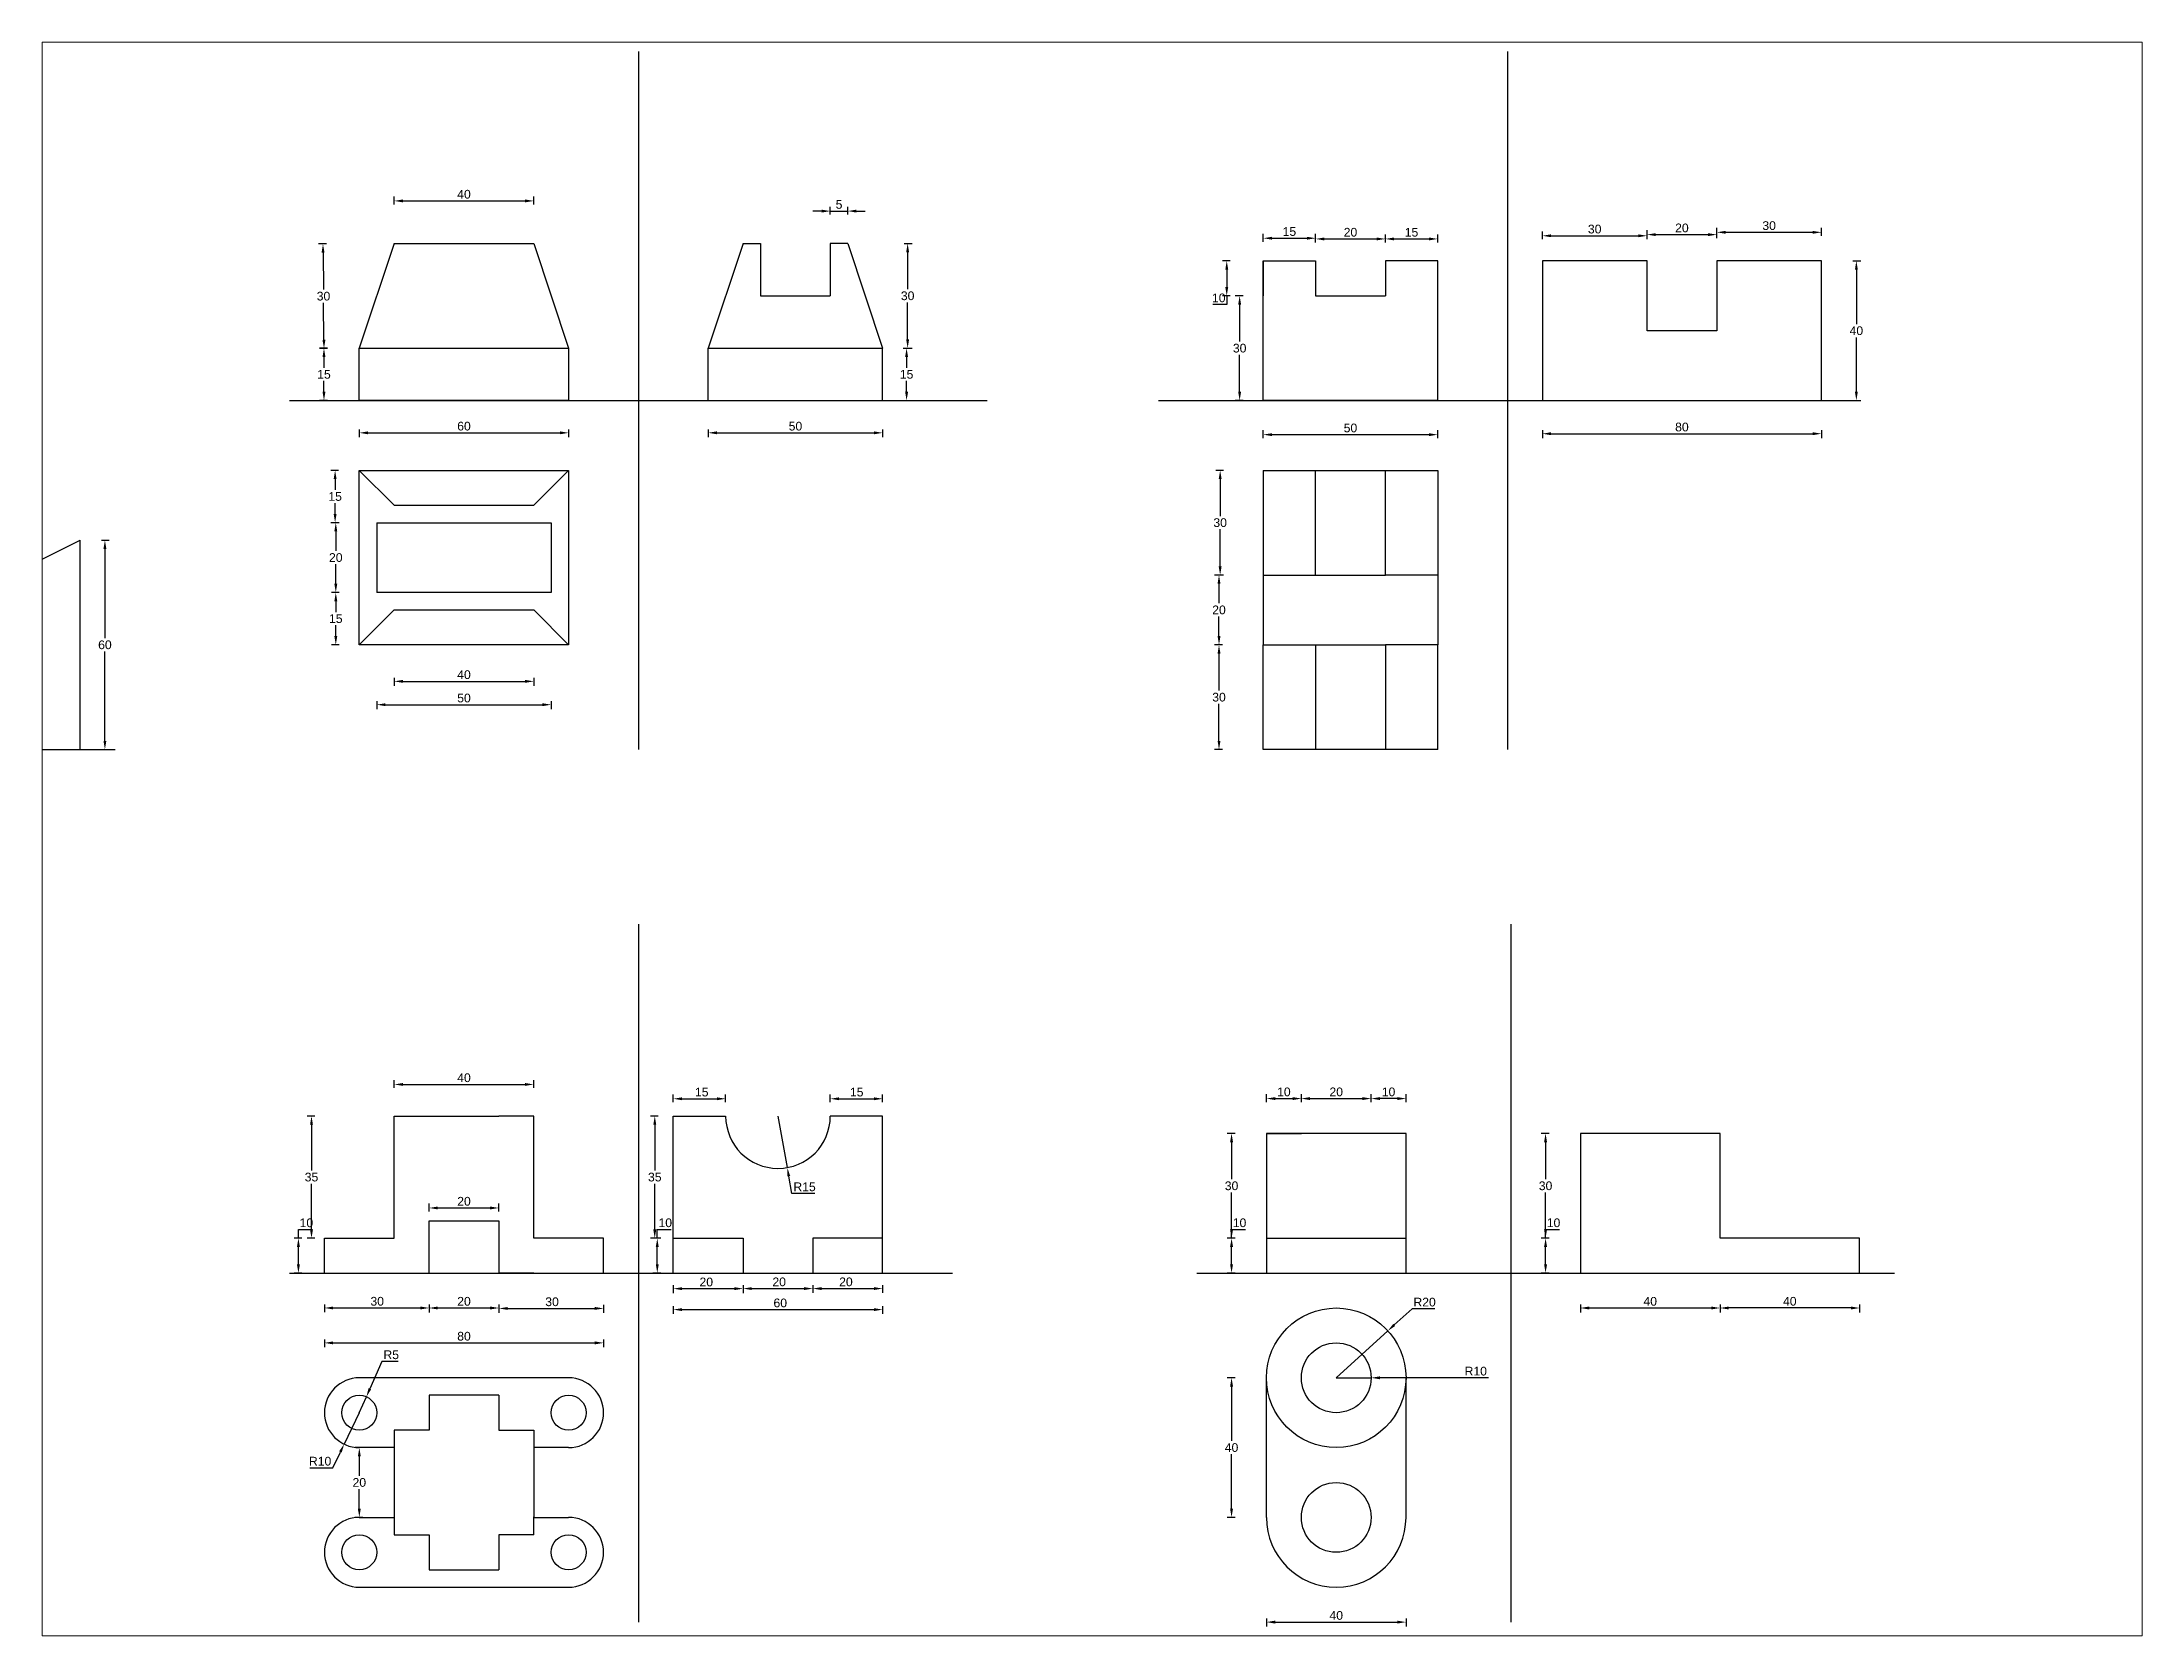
# Paper-space layout 'Layout2' of a CAD drawing. Header units: millimetres. Extents: x 26 to 231, y 20 to 176.
# The model-space entities are those that its viewports show. They can reach past a viewport. Long polylines and large blocks are cut down to what shows.
import ezdxf

# ---------------------------------------------------------------- set-up
doc = ezdxf.new("R2010")
doc.units = ezdxf.units.MM
doc.styles.get("Standard").update_dxf_attribs({"font": 'arial.ttf'})
doc.dimstyles.new('ISO-25', dxfattribs={"dimtxt": 2.5, "dimasz": 2.5, "dimexe": 1.25, "dimexo": 0.625, "dimtad": 1, "dimtih": 1, "dimtoh": 1, "dimtxsty": 'Standard', "dimcen": 2.5, "dimadec": 0, "dimazin": 0, "dimtfac": 1, "dimtmove": 0, "dimatfit": 3, "dimfxl": 1, "dimfxlon": 1, "dimarcsym": 0})

psp = doc.layouts.new('Layout2')

msp = doc.modelspace()

# ---------------------------------------------------------------- blocks, each defined once
blk = doc.blocks.new('*D1')
at = {"color": 0, "lineweight": -2, "transparency": 16777216}
for p, q in [((4160.87, 2515), (4158.62, 2515)), ((4159.87, 2512.5), (4159.87, 2509.4)), ((4159.87, 2502.5), (4159.87, 2505.6)), ((4160.87, 2500), (4158.62, 2500))]:
    blk.add_line(p, q, dxfattribs=at)
at = {"color": 0, "transparency": 16777216}
for points in [[(4159.45, 2512.5), (4160.29, 2512.5), (4159.87, 2515)], [(4159.45, 2502.5), (4160.29, 2502.5), (4159.87, 2500)]]:
    blk.add_solid(points, dxfattribs=at)
at = {"layer": 'Defpoints', "color": 0, "transparency": 16777216}
for p in [(4159.87, 2515), (4170, 2515), (4170, 2500)]:
    blk.add_point(p, dxfattribs=at)
at = {"color": 0, "transparency": 16777216, "insert": (4159.87, 2507.5), "char_height": 2.5, "attachment_point": 5}
blk.add_mtext('15', dxfattribs=at)
blk = doc.blocks.new('*D2')
at = {"color": 0, "lineweight": -2, "transparency": 16777216}
for p, q in [((4180, 2556.2), (4180, 2558.45)), ((4220, 2556.2), (4220, 2558.45)), ((4182.5, 2557.2), (4217.5, 2557.2))]:
    blk.add_line(p, q, dxfattribs=at)
at = {"color": 0, "transparency": 16777216}
for points in [[(4182.5, 2557.62), (4182.5, 2556.78), (4180, 2557.2)], [(4217.5, 2557.62), (4217.5, 2556.78), (4220, 2557.2)]]:
    blk.add_solid(points, dxfattribs=at)
at = {"layer": 'Defpoints', "color": 0, "transparency": 16777216}
for p in [(4220, 2557.2), (4180, 2545), (4220, 2545)]:
    blk.add_point(p, dxfattribs=at)
at = {"color": 0, "transparency": 16777216, "insert": (4200, 2559.1), "char_height": 2.5, "attachment_point": 5}
blk.add_mtext('40', dxfattribs=at)
blk = doc.blocks.new('*D3')
at = {"color": 0, "lineweight": -2, "transparency": 16777216}
for p, q in [((4160.58, 2544.91), (4158.33, 2544.89)), ((4159.6, 2542.4), (4159.71, 2531.8)), ((4159.85, 2517.4), (4159.75, 2528)), ((4160.88, 2514.91), (4158.63, 2514.89))]:
    blk.add_line(p, q, dxfattribs=at)
at = {"color": 0, "transparency": 16777216}
for points in [[(4160.02, 2542.4), (4159.19, 2542.4), (4159.58, 2544.9)], [(4160.27, 2517.4), (4159.44, 2517.39), (4159.88, 2514.9)]]:
    blk.add_solid(points, dxfattribs=at)
at = {"layer": 'Defpoints', "color": 0, "transparency": 16777216}
for p in [(4159.58, 2544.9), (4169.7, 2545), (4170, 2515)]:
    blk.add_point(p, dxfattribs=at)
at = {"color": 0, "transparency": 16777216, "insert": (4159.73, 2529.9), "char_height": 2.5, "attachment_point": 5}
blk.add_mtext('30', dxfattribs=at)
blk = doc.blocks.new('*D4')
at = {"color": 0, "lineweight": -2, "transparency": 16777216}
for p, q in [((4302.5, 2554.28), (4300, 2554.28)), ((4305, 2553.28), (4305, 2555.53)), ((4305, 2554.28), (4310, 2554.28)), ((4310, 2553.28), (4310, 2555.53)), ((4312.5, 2554.28), (4315, 2554.28))]:
    blk.add_line(p, q, dxfattribs=at)
at = {"color": 0, "transparency": 16777216}
for points in [[(4302.5, 2554.7), (4302.5, 2553.86), (4305, 2554.28)], [(4312.5, 2554.7), (4312.5, 2553.86), (4310, 2554.28)]]:
    blk.add_solid(points, dxfattribs=at)
at = {"layer": 'Defpoints', "color": 0, "transparency": 16777216}
for p in [(4310, 2554.28), (4305, 2545), (4310, 2545)]:
    blk.add_point(p, dxfattribs=at)
at = {"color": 0, "transparency": 16777216, "insert": (4307.5, 2556.18), "char_height": 2.5, "attachment_point": 5}
blk.add_mtext('5', dxfattribs=at)
blk = doc.blocks.new('*D5')
at = {"color": 0, "lineweight": -2, "transparency": 16777216}
for p, q in [((4325.86, 2515), (4328.11, 2515)), ((4326.86, 2512.5), (4326.86, 2509.4)), ((4326.86, 2502.5), (4326.86, 2505.6)), ((4325.86, 2500), (4328.11, 2500))]:
    blk.add_line(p, q, dxfattribs=at)
at = {"color": 0, "transparency": 16777216}
for points in [[(4326.44, 2512.5), (4327.28, 2512.5), (4326.86, 2515)], [(4326.44, 2502.5), (4327.28, 2502.5), (4326.86, 2500)]]:
    blk.add_solid(points, dxfattribs=at)
at = {"layer": 'Defpoints', "color": 0, "transparency": 16777216}
for p in [(4320, 2515), (4326.86, 2515), (4320, 2500)]:
    blk.add_point(p, dxfattribs=at)
at = {"color": 0, "transparency": 16777216, "insert": (4326.86, 2507.5), "char_height": 2.5, "attachment_point": 5}
blk.add_mtext('15', dxfattribs=at)
blk = doc.blocks.new('*D6')
at = {"color": 0, "lineweight": -2, "transparency": 16777216}
for p, q in [((4326.16, 2545), (4328.41, 2545)), ((4327.16, 2542.5), (4327.16, 2531.9)), ((4327.16, 2517.5), (4327.16, 2528.1)), ((4326.16, 2515), (4328.41, 2515))]:
    blk.add_line(p, q, dxfattribs=at)
at = {"color": 0, "transparency": 16777216}
for points in [[(4326.75, 2542.5), (4327.58, 2542.5), (4327.16, 2545)], [(4326.75, 2517.5), (4327.58, 2517.5), (4327.16, 2515)]]:
    blk.add_solid(points, dxfattribs=at)
at = {"layer": 'Defpoints', "color": 0, "transparency": 16777216}
for p in [(4320, 2545), (4327.16, 2545), (4320, 2515)]:
    blk.add_point(p, dxfattribs=at)
at = {"color": 0, "transparency": 16777216, "insert": (4327.16, 2530), "char_height": 2.5, "attachment_point": 5}
blk.add_mtext('30', dxfattribs=at)
blk = doc.blocks.new('*D7')
at = {"color": 0, "lineweight": -2, "transparency": 16777216}
for p, q in [((4170, 2491.75), (4170, 2489.5)), ((4172.5, 2490.75), (4227.5, 2490.75)), ((4230, 2491.75), (4230, 2489.5))]:
    blk.add_line(p, q, dxfattribs=at)
at = {"color": 0, "transparency": 16777216}
for points in [[(4172.5, 2491.17), (4172.5, 2490.34), (4170, 2490.75)], [(4227.5, 2491.17), (4227.5, 2490.34), (4230, 2490.75)]]:
    blk.add_solid(points, dxfattribs=at)
at = {"layer": 'Defpoints', "color": 0, "transparency": 16777216}
for p in [(4170, 2500), (4230, 2500), (4230, 2490.75)]:
    blk.add_point(p, dxfattribs=at)
at = {"color": 0, "transparency": 16777216, "insert": (4200, 2492.65), "char_height": 2.5, "attachment_point": 5}
blk.add_mtext('60', dxfattribs=at)
blk = doc.blocks.new('*D8')
at = {"color": 0, "lineweight": -2, "transparency": 16777216}
for p, q in [((4270, 2491.75), (4270, 2489.5)), ((4272.5, 2490.75), (4317.5, 2490.75)), ((4320, 2491.75), (4320, 2489.5))]:
    blk.add_line(p, q, dxfattribs=at)
at = {"color": 0, "transparency": 16777216}
for points in [[(4272.5, 2491.17), (4272.5, 2490.34), (4270, 2490.75)], [(4317.5, 2491.17), (4317.5, 2490.34), (4320, 2490.75)]]:
    blk.add_solid(points, dxfattribs=at)
at = {"layer": 'Defpoints', "color": 0, "transparency": 16777216}
for p in [(4270, 2500), (4320, 2500), (4320, 2490.75)]:
    blk.add_point(p, dxfattribs=at)
at = {"color": 0, "transparency": 16777216, "insert": (4295, 2492.65), "char_height": 2.5, "attachment_point": 5}
blk.add_mtext('50', dxfattribs=at)
blk = doc.blocks.new('*D9')
at = {"color": 0, "lineweight": -2, "transparency": 16777216}
for p, q in [((4180, 2420.54), (4180, 2418.29)), ((4220, 2420.54), (4220, 2418.29)), ((4182.5, 2419.54), (4217.5, 2419.54))]:
    blk.add_line(p, q, dxfattribs=at)
at = {"color": 0, "transparency": 16777216}
for points in [[(4182.5, 2419.96), (4182.5, 2419.13), (4180, 2419.54)], [(4217.5, 2419.96), (4217.5, 2419.13), (4220, 2419.54)]]:
    blk.add_solid(points, dxfattribs=at)
at = {"layer": 'Defpoints', "color": 0, "transparency": 16777216}
for p in [(4180, 2440), (4220, 2440), (4220, 2419.54)]:
    blk.add_point(p, dxfattribs=at)
at = {"color": 0, "transparency": 16777216, "insert": (4200, 2421.45), "char_height": 2.5, "attachment_point": 5}
blk.add_mtext('40', dxfattribs=at)
blk = doc.blocks.new('*D10')
at = {"color": 0, "lineweight": -2, "transparency": 16777216}
for p, q in [((4175, 2413.86), (4175, 2411.61)), ((4225, 2413.86), (4225, 2411.61)), ((4177.5, 2412.86), (4222.5, 2412.86))]:
    blk.add_line(p, q, dxfattribs=at)
at = {"color": 0, "transparency": 16777216}
for points in [[(4177.5, 2413.27), (4177.5, 2412.44), (4175, 2412.86)], [(4222.5, 2413.27), (4222.5, 2412.44), (4225, 2412.86)]]:
    blk.add_solid(points, dxfattribs=at)
at = {"layer": 'Defpoints', "color": 0, "transparency": 16777216}
for p in [(4175, 2445), (4225, 2445), (4225, 2412.86)]:
    blk.add_point(p, dxfattribs=at)
at = {"color": 0, "transparency": 16777216, "insert": (4200, 2414.76), "char_height": 2.5, "attachment_point": 5}
blk.add_mtext('50', dxfattribs=at)
blk = doc.blocks.new('*D11')
at = {"color": 0, "lineweight": -2, "transparency": 16777216}
for p, q in [((4164.06, 2480), (4161.81, 2480)), ((4163.06, 2477.5), (4163.06, 2474.4)), ((4163.06, 2467.5), (4163.06, 2470.6)), ((4164.06, 2465), (4161.81, 2465))]:
    blk.add_line(p, q, dxfattribs=at)
at = {"color": 0, "transparency": 16777216}
for points in [[(4162.64, 2477.5), (4163.48, 2477.5), (4163.06, 2480)], [(4162.64, 2467.5), (4163.48, 2467.5), (4163.06, 2465)]]:
    blk.add_solid(points, dxfattribs=at)
at = {"layer": 'Defpoints', "color": 0, "transparency": 16777216}
for p in [(4170, 2480), (4163.06, 2465), (4170, 2465)]:
    blk.add_point(p, dxfattribs=at)
at = {"color": 0, "transparency": 16777216, "insert": (4163.06, 2472.5), "char_height": 2.5, "attachment_point": 5}
blk.add_mtext('15', dxfattribs=at)
blk = doc.blocks.new('*D12')
at = {"color": 0, "lineweight": -2, "transparency": 16777216}
for p, q in [((4164.25, 2465), (4162, 2465)), ((4163.25, 2462.5), (4163.25, 2456.9)), ((4163.25, 2447.5), (4163.25, 2453.1)), ((4164.25, 2445), (4162, 2445))]:
    blk.add_line(p, q, dxfattribs=at)
at = {"color": 0, "transparency": 16777216}
for points in [[(4162.84, 2462.5), (4163.67, 2462.5), (4163.25, 2465)], [(4162.84, 2447.5), (4163.67, 2447.5), (4163.25, 2445)]]:
    blk.add_solid(points, dxfattribs=at)
at = {"layer": 'Defpoints', "color": 0, "transparency": 16777216}
for p in [(4175, 2465), (4163.25, 2445), (4175, 2445)]:
    blk.add_point(p, dxfattribs=at)
at = {"color": 0, "transparency": 16777216, "insert": (4163.25, 2455), "char_height": 2.5, "attachment_point": 5}
blk.add_mtext('20', dxfattribs=at)
blk = doc.blocks.new('*D13')
at = {"color": 0, "lineweight": -2, "transparency": 16777216}
for p, q in [((4164.25, 2445), (4162, 2445)), ((4163.25, 2442.5), (4163.25, 2439.4)), ((4163.25, 2432.5), (4163.25, 2435.6)), ((4164.25, 2430), (4162, 2430))]:
    blk.add_line(p, q, dxfattribs=at)
at = {"color": 0, "transparency": 16777216}
for points in [[(4162.84, 2442.5), (4163.67, 2442.5), (4163.25, 2445)], [(4162.84, 2432.5), (4163.67, 2432.5), (4163.25, 2430)]]:
    blk.add_solid(points, dxfattribs=at)
at = {"layer": 'Defpoints', "color": 0, "transparency": 16777216}
for p in [(4163.25, 2445), (4170, 2445), (4170, 2430)]:
    blk.add_point(p, dxfattribs=at)
at = {"color": 0, "transparency": 16777216, "insert": (4163.25, 2437.5), "char_height": 2.5, "attachment_point": 5}
blk.add_mtext('15', dxfattribs=at)
blk = doc.blocks.new('*D14')
at = {"color": 0, "lineweight": -2, "transparency": 16777216}
for p, q in [((4417.73, 2480), (4415.48, 2480)), ((4416.73, 2477.5), (4416.73, 2466.9)), ((4416.73, 2452.5), (4416.73, 2463.1)), ((4417.73, 2450), (4415.48, 2450))]:
    blk.add_line(p, q, dxfattribs=at)
at = {"color": 0, "transparency": 16777216}
for points in [[(4416.31, 2477.5), (4417.15, 2477.5), (4416.73, 2480)], [(4416.31, 2452.5), (4417.15, 2452.5), (4416.73, 2450)]]:
    blk.add_solid(points, dxfattribs=at)
at = {"layer": 'Defpoints', "color": 0, "transparency": 16777216}
for p in [(4429.08, 2480), (4416.73, 2450), (4429.08, 2450)]:
    blk.add_point(p, dxfattribs=at)
at = {"color": 0, "transparency": 16777216, "insert": (4416.73, 2465), "char_height": 2.5, "attachment_point": 5}
blk.add_mtext('30', dxfattribs=at)
blk = doc.blocks.new('*D15')
at = {"color": 0, "lineweight": -2, "transparency": 16777216}
for p, q in [((4417.4, 2450), (4415.15, 2450)), ((4416.4, 2447.5), (4416.4, 2441.9)), ((4416.4, 2432.5), (4416.4, 2438.1)), ((4417.4, 2430), (4415.15, 2430))]:
    blk.add_line(p, q, dxfattribs=at)
at = {"color": 0, "transparency": 16777216}
for points in [[(4415.99, 2447.5), (4416.82, 2447.5), (4416.4, 2450)], [(4415.99, 2432.5), (4416.82, 2432.5), (4416.4, 2430)]]:
    blk.add_solid(points, dxfattribs=at)
at = {"layer": 'Defpoints', "color": 0, "transparency": 16777216}
for p in [(4429.08, 2450), (4416.4, 2430), (4429.08, 2430)]:
    blk.add_point(p, dxfattribs=at)
at = {"color": 0, "transparency": 16777216, "insert": (4416.4, 2440), "char_height": 2.5, "attachment_point": 5}
blk.add_mtext('20', dxfattribs=at)
blk = doc.blocks.new('*D16')
at = {"color": 0, "lineweight": -2, "transparency": 16777216}
for p, q in [((4417.4, 2430), (4415.15, 2430)), ((4416.4, 2427.5), (4416.4, 2416.9)), ((4416.4, 2402.5), (4416.4, 2413.1)), ((4417.4, 2400), (4415.15, 2400))]:
    blk.add_line(p, q, dxfattribs=at)
at = {"color": 0, "transparency": 16777216}
for points in [[(4415.99, 2427.5), (4416.82, 2427.5), (4416.4, 2430)], [(4415.99, 2402.5), (4416.82, 2402.5), (4416.4, 2400)]]:
    blk.add_solid(points, dxfattribs=at)
at = {"layer": 'Defpoints', "color": 0, "transparency": 16777216}
for p in [(4416.4, 2430), (4429.08, 2430), (4429.08, 2400)]:
    blk.add_point(p, dxfattribs=at)
at = {"color": 0, "transparency": 16777216, "insert": (4416.4, 2415), "char_height": 2.5, "attachment_point": 5}
blk.add_mtext('30', dxfattribs=at)
blk = doc.blocks.new('*D17')
at = {"color": 0, "lineweight": -2, "transparency": 16777216}
for p, q in [((4429.08, 2489.23), (4429.08, 2491.48)), ((4431.58, 2490.23), (4476.58, 2490.23)), ((4479.08, 2489.23), (4479.08, 2491.48))]:
    blk.add_line(p, q, dxfattribs=at)
at = {"color": 0, "transparency": 16777216}
for points in [[(4431.58, 2490.64), (4431.58, 2489.81), (4429.08, 2490.23)], [(4476.58, 2490.64), (4476.58, 2489.81), (4479.08, 2490.23)]]:
    blk.add_solid(points, dxfattribs=at)
at = {"layer": 'Defpoints', "color": 0, "transparency": 16777216}
for p in [(4479.08, 2490.23), (4429.08, 2480), (4479.08, 2480)]:
    blk.add_point(p, dxfattribs=at)
at = {"color": 0, "transparency": 16777216, "insert": (4454.08, 2492.13), "char_height": 2.5, "attachment_point": 5}
blk.add_mtext('50', dxfattribs=at)
blk = doc.blocks.new('*D18')
at = {"color": 0, "lineweight": -2, "transparency": 16777216}
for p, q in [((4423.32, 2530), (4421.07, 2530)), ((4422.32, 2527.5), (4422.32, 2516.9)), ((4422.32, 2502.5), (4422.32, 2513.1)), ((4423.32, 2500), (4421.07, 2500))]:
    blk.add_line(p, q, dxfattribs=at)
at = {"color": 0, "transparency": 16777216}
for points in [[(4421.9, 2527.5), (4422.73, 2527.5), (4422.32, 2530)], [(4421.9, 2502.5), (4422.73, 2502.5), (4422.32, 2500)]]:
    blk.add_solid(points, dxfattribs=at)
at = {"layer": 'Defpoints', "color": 0, "transparency": 16777216}
for p in [(4422.32, 2530), (4429.08, 2530), (4429.08, 2500)]:
    blk.add_point(p, dxfattribs=at)
at = {"color": 0, "transparency": 16777216, "insert": (4422.32, 2515), "char_height": 2.5, "attachment_point": 5}
blk.add_mtext('30', dxfattribs=at)
blk = doc.blocks.new('*D19')
at = {"color": 0, "lineweight": -2, "transparency": 16777216}
for p, q in [((4419.62, 2540), (4417.37, 2540)), ((4418.62, 2537.5), (4418.62, 2532.5)), ((4419.62, 2530), (4417.37, 2530)), ((4418.62, 2530), (4418.62, 2527.5)), ((4418.62, 2527.5), (4414.66, 2527.5))]:
    blk.add_line(p, q, dxfattribs=at)
at = {"color": 0, "transparency": 16777216}
for points in [[(4418.21, 2537.5), (4419.04, 2537.5), (4418.62, 2540)], [(4418.21, 2532.5), (4419.04, 2532.5), (4418.62, 2530)]]:
    blk.add_solid(points, dxfattribs=at)
at = {"layer": 'Defpoints', "color": 0, "transparency": 16777216}
for p in [(4429.08, 2540), (4418.62, 2530), (4429.08, 2530)]:
    blk.add_point(p, dxfattribs=at)
at = {"color": 0, "transparency": 16777216, "insert": (4416.33, 2529.4), "char_height": 2.5, "attachment_point": 5}
blk.add_mtext('10', dxfattribs=at)
blk = doc.blocks.new('*D20')
at = {"color": 0, "lineweight": -2, "transparency": 16777216}
for p, q in [((4429.08, 2545.51), (4429.08, 2547.76)), ((4431.58, 2546.51), (4441.58, 2546.51)), ((4444.08, 2545.51), (4444.08, 2547.76))]:
    blk.add_line(p, q, dxfattribs=at)
at = {"color": 0, "transparency": 16777216}
for points in [[(4431.58, 2546.92), (4431.58, 2546.09), (4429.08, 2546.51)], [(4441.58, 2546.92), (4441.58, 2546.09), (4444.08, 2546.51)]]:
    blk.add_solid(points, dxfattribs=at)
at = {"layer": 'Defpoints', "color": 0, "transparency": 16777216}
for p in [(4444.08, 2546.51), (4429.08, 2540), (4444.08, 2540)]:
    blk.add_point(p, dxfattribs=at)
at = {"color": 0, "transparency": 16777216, "insert": (4436.58, 2548.41), "char_height": 2.5, "attachment_point": 5}
blk.add_mtext('15', dxfattribs=at)
blk = doc.blocks.new('*D21')
at = {"color": 0, "lineweight": -2, "transparency": 16777216}
for p, q in [((4444.08, 2545.3), (4444.08, 2547.55)), ((4446.58, 2546.3), (4461.58, 2546.3)), ((4464.08, 2545.3), (4464.08, 2547.55))]:
    blk.add_line(p, q, dxfattribs=at)
at = {"color": 0, "transparency": 16777216}
for points in [[(4446.58, 2546.72), (4446.58, 2545.88), (4444.08, 2546.3)], [(4461.58, 2546.72), (4461.58, 2545.88), (4464.08, 2546.3)]]:
    blk.add_solid(points, dxfattribs=at)
at = {"layer": 'Defpoints', "color": 0, "transparency": 16777216}
for p in [(4464.08, 2546.3), (4444.08, 2530), (4464.08, 2530)]:
    blk.add_point(p, dxfattribs=at)
at = {"color": 0, "transparency": 16777216, "insert": (4454.08, 2548.2), "char_height": 2.5, "attachment_point": 5}
blk.add_mtext('20', dxfattribs=at)
blk = doc.blocks.new('*D22')
at = {"color": 0, "lineweight": -2, "transparency": 16777216}
for p, q in [((4464.08, 2545.3), (4464.08, 2547.55)), ((4466.58, 2546.3), (4476.58, 2546.3)), ((4479.08, 2545.3), (4479.08, 2547.55))]:
    blk.add_line(p, q, dxfattribs=at)
at = {"color": 0, "transparency": 16777216}
for points in [[(4466.58, 2546.72), (4466.58, 2545.88), (4464.08, 2546.3)], [(4476.58, 2546.72), (4476.58, 2545.88), (4479.08, 2546.3)]]:
    blk.add_solid(points, dxfattribs=at)
at = {"layer": 'Defpoints', "color": 0, "transparency": 16777216}
for p in [(4479.08, 2546.3), (4464.08, 2540), (4479.08, 2540)]:
    blk.add_point(p, dxfattribs=at)
at = {"color": 0, "transparency": 16777216, "insert": (4471.58, 2548.2), "char_height": 2.5, "attachment_point": 5}
blk.add_mtext('15', dxfattribs=at)
blk = doc.blocks.new('*D23')
at = {"color": 0, "lineweight": -2, "transparency": 16777216}
for p, q in [((4509.08, 2546.21), (4509.08, 2548.46)), ((4511.58, 2547.21), (4536.58, 2547.21)), ((4539.08, 2546.21), (4539.08, 2548.46))]:
    blk.add_line(p, q, dxfattribs=at)
at = {"color": 0, "transparency": 16777216}
for points in [[(4511.58, 2547.63), (4511.58, 2546.8), (4509.08, 2547.21)], [(4536.58, 2547.63), (4536.58, 2546.8), (4539.08, 2547.21)]]:
    blk.add_solid(points, dxfattribs=at)
at = {"layer": 'Defpoints', "color": 0, "transparency": 16777216}
for p in [(4539.08, 2547.21), (4509.08, 2540), (4539.08, 2540)]:
    blk.add_point(p, dxfattribs=at)
at = {"color": 0, "transparency": 16777216, "insert": (4524.08, 2549.12), "char_height": 2.5, "attachment_point": 5}
blk.add_mtext('30', dxfattribs=at)
blk = doc.blocks.new('*D24')
at = {"color": 0, "lineweight": -2, "transparency": 16777216}
for p, q in [((4539.08, 2546.54), (4539.08, 2548.79)), ((4541.58, 2547.54), (4556.58, 2547.54)), ((4559.08, 2546.54), (4559.08, 2548.79))]:
    blk.add_line(p, q, dxfattribs=at)
at = {"color": 0, "transparency": 16777216}
for points in [[(4541.58, 2547.96), (4541.58, 2547.12), (4539.08, 2547.54)], [(4556.58, 2547.96), (4556.58, 2547.12), (4559.08, 2547.54)]]:
    blk.add_solid(points, dxfattribs=at)
at = {"layer": 'Defpoints', "color": 0, "transparency": 16777216}
for p in [(4559.08, 2547.54), (4539.08, 2540), (4559.08, 2540)]:
    blk.add_point(p, dxfattribs=at)
at = {"color": 0, "transparency": 16777216, "insert": (4549.08, 2549.44), "char_height": 2.5, "attachment_point": 5}
blk.add_mtext('20', dxfattribs=at)
blk = doc.blocks.new('*D25')
at = {"color": 0, "lineweight": -2, "transparency": 16777216}
for p, q in [((4559.08, 2547.2), (4559.08, 2549.45)), ((4561.58, 2548.2), (4586.58, 2548.2)), ((4589.08, 2547.2), (4589.08, 2549.45))]:
    blk.add_line(p, q, dxfattribs=at)
at = {"color": 0, "transparency": 16777216}
for points in [[(4561.58, 2548.61), (4561.58, 2547.78), (4559.08, 2548.2)], [(4586.58, 2548.61), (4586.58, 2547.78), (4589.08, 2548.2)]]:
    blk.add_solid(points, dxfattribs=at)
at = {"layer": 'Defpoints', "color": 0, "transparency": 16777216}
for p in [(4589.08, 2548.2), (4559.08, 2540), (4589.08, 2540)]:
    blk.add_point(p, dxfattribs=at)
at = {"color": 0, "transparency": 16777216, "insert": (4574.08, 2550.1), "char_height": 2.5, "attachment_point": 5}
blk.add_mtext('30', dxfattribs=at)
blk = doc.blocks.new('*D26')
at = {"color": 0, "lineweight": -2, "transparency": 16777216}
for p, q in [((4509.08, 2491.5), (4509.08, 2489.25)), ((4511.58, 2490.5), (4586.58, 2490.5)), ((4589.08, 2491.5), (4589.08, 2489.25))]:
    blk.add_line(p, q, dxfattribs=at)
at = {"color": 0, "transparency": 16777216}
for points in [[(4511.58, 2490.92), (4511.58, 2490.08), (4509.08, 2490.5)], [(4586.58, 2490.92), (4586.58, 2490.08), (4589.08, 2490.5)]]:
    blk.add_solid(points, dxfattribs=at)
at = {"layer": 'Defpoints', "color": 0, "transparency": 16777216}
for p in [(4509.08, 2500), (4589.08, 2500), (4589.08, 2490.5)]:
    blk.add_point(p, dxfattribs=at)
at = {"color": 0, "transparency": 16777216, "insert": (4549.08, 2492.4), "char_height": 2.5, "attachment_point": 5}
blk.add_mtext('80', dxfattribs=at)
blk = doc.blocks.new('*D27')
at = {"color": 0, "lineweight": -2, "transparency": 16777216}
for p, q in [((4598.08, 2540), (4600.33, 2540)), ((4599.08, 2537.5), (4599.08, 2521.9)), ((4599.08, 2502.5), (4599.08, 2518.1)), ((4598.08, 2500), (4600.33, 2500))]:
    blk.add_line(p, q, dxfattribs=at)
at = {"color": 0, "transparency": 16777216}
for points in [[(4598.67, 2537.5), (4599.5, 2537.5), (4599.08, 2540)], [(4598.67, 2502.5), (4599.5, 2502.5), (4599.08, 2500)]]:
    blk.add_solid(points, dxfattribs=at)
at = {"layer": 'Defpoints', "color": 0, "transparency": 16777216}
for p in [(4589.08, 2540), (4589.08, 2500), (4599.08, 2500)]:
    blk.add_point(p, dxfattribs=at)
at = {"color": 0, "transparency": 16777216, "insert": (4599.08, 2520), "char_height": 2.5, "attachment_point": 5}
blk.add_mtext('40', dxfattribs=at)
blk = doc.blocks.new('*D28')
at = {"color": 0, "lineweight": -2, "transparency": 16777216}
for p, q in [((4190, 2267.66), (4190, 2269.91)), ((4210, 2267.66), (4210, 2269.91)), ((4192.5, 2268.66), (4207.5, 2268.66))]:
    blk.add_line(p, q, dxfattribs=at)
at = {"color": 0, "transparency": 16777216}
for points in [[(4192.5, 2269.08), (4192.5, 2268.24), (4190, 2268.66)], [(4207.5, 2269.08), (4207.5, 2268.24), (4210, 2268.66)]]:
    blk.add_solid(points, dxfattribs=at)
at = {"layer": 'Defpoints', "color": 0, "transparency": 16777216}
for p in [(4190, 2265), (4210, 2268.66), (4210, 2265)]:
    blk.add_point(p, dxfattribs=at)
at = {"color": 0, "transparency": 16777216, "insert": (4200, 2270.56), "char_height": 2.5, "attachment_point": 5}
blk.add_mtext('20', dxfattribs=at)
blk = doc.blocks.new('*D29')
at = {"color": 0, "lineweight": -2, "transparency": 16777216}
for p, q in [((4180, 2303.05), (4180, 2305.3)), ((4220, 2303.05), (4220, 2305.3)), ((4182.5, 2304.05), (4217.5, 2304.05))]:
    blk.add_line(p, q, dxfattribs=at)
at = {"color": 0, "transparency": 16777216}
for points in [[(4182.5, 2304.47), (4182.5, 2303.64), (4180, 2304.05)], [(4217.5, 2304.47), (4217.5, 2303.64), (4220, 2304.05)]]:
    blk.add_solid(points, dxfattribs=at)
at = {"layer": 'Defpoints', "color": 0, "transparency": 16777216}
for p in [(4220, 2304.05), (4180, 2295), (4220, 2295)]:
    blk.add_point(p, dxfattribs=at)
at = {"color": 0, "transparency": 16777216, "insert": (4200, 2305.96), "char_height": 2.5, "attachment_point": 5}
blk.add_mtext('40', dxfattribs=at)
blk = doc.blocks.new('*D30')
at = {"color": 0, "lineweight": -2, "transparency": 16777216}
for p, q in [((4157.29, 2295), (4155.04, 2295)), ((4156.29, 2292.5), (4156.29, 2279.4)), ((4156.29, 2262.5), (4156.29, 2275.6)), ((4157.29, 2260), (4155.04, 2260))]:
    blk.add_line(p, q, dxfattribs=at)
at = {"color": 0, "transparency": 16777216}
for points in [[(4155.87, 2292.5), (4156.71, 2292.5), (4156.29, 2295)], [(4155.87, 2262.5), (4156.71, 2262.5), (4156.29, 2260)]]:
    blk.add_solid(points, dxfattribs=at)
at = {"layer": 'Defpoints', "color": 0, "transparency": 16777216}
for p in [(4156.29, 2295), (4180, 2295), (4180, 2260)]:
    blk.add_point(p, dxfattribs=at)
at = {"color": 0, "transparency": 16777216, "insert": (4156.29, 2277.5), "char_height": 2.5, "attachment_point": 5}
blk.add_mtext('35', dxfattribs=at)
blk = doc.blocks.new('*D31')
at = {"color": 0, "lineweight": -2, "transparency": 16777216}
for p, q in [((4153.54, 2260), (4151.29, 2260)), ((4152.54, 2260), (4152.54, 2262.5)), ((4152.54, 2262.5), (4156.5, 2262.5)), ((4152.54, 2252.5), (4152.54, 2257.5)), ((4153.54, 2250), (4151.29, 2250))]:
    blk.add_line(p, q, dxfattribs=at)
at = {"color": 0, "transparency": 16777216}
for points in [[(4152.12, 2257.5), (4152.96, 2257.5), (4152.54, 2260)], [(4152.12, 2252.5), (4152.96, 2252.5), (4152.54, 2250)]]:
    blk.add_solid(points, dxfattribs=at)
at = {"layer": 'Defpoints', "color": 0, "transparency": 16777216}
for p in [(4152.54, 2260), (4160, 2260), (4160, 2250)]:
    blk.add_point(p, dxfattribs=at)
at = {"color": 0, "transparency": 16777216, "insert": (4154.83, 2264.4), "char_height": 2.5, "attachment_point": 5}
blk.add_mtext('10', dxfattribs=at)
blk = doc.blocks.new('*D32')
at = {"color": 0, "lineweight": -2, "transparency": 16777216}
for p, q in [((4160, 2241.01), (4160, 2238.76)), ((4162.5, 2240.01), (4187.5, 2240.01)), ((4190, 2241.01), (4190, 2238.76))]:
    blk.add_line(p, q, dxfattribs=at)
at = {"color": 0, "transparency": 16777216}
for points in [[(4162.5, 2240.42), (4162.5, 2239.59), (4160, 2240.01)], [(4187.5, 2240.42), (4187.5, 2239.59), (4190, 2240.01)]]:
    blk.add_solid(points, dxfattribs=at)
at = {"layer": 'Defpoints', "color": 0, "transparency": 16777216}
for p in [(4160, 2250), (4190, 2250), (4190, 2240.01)]:
    blk.add_point(p, dxfattribs=at)
at = {"color": 0, "transparency": 16777216, "insert": (4175.12, 2241.91), "char_height": 2.5, "attachment_point": 5}
blk.add_mtext('30', dxfattribs=at)
blk = doc.blocks.new('*D33')
at = {"color": 0, "lineweight": -2, "transparency": 16777216}
for p, q in [((4190, 2241), (4190, 2238.75)), ((4192.5, 2240), (4207.5, 2240)), ((4210, 2241), (4210, 2238.75))]:
    blk.add_line(p, q, dxfattribs=at)
at = {"color": 0, "transparency": 16777216}
for points in [[(4192.5, 2240.42), (4192.5, 2239.58), (4190, 2240)], [(4207.5, 2240.42), (4207.5, 2239.58), (4210, 2240)]]:
    blk.add_solid(points, dxfattribs=at)
at = {"layer": 'Defpoints', "color": 0, "transparency": 16777216}
for p in [(4190, 2250), (4210, 2250), (4210, 2240)]:
    blk.add_point(p, dxfattribs=at)
at = {"color": 0, "transparency": 16777216, "insert": (4200, 2241.9), "char_height": 2.5, "attachment_point": 5}
blk.add_mtext('20', dxfattribs=at)
blk = doc.blocks.new('*D34')
at = {"color": 0, "lineweight": -2, "transparency": 16777216}
for p, q in [((4210, 2240.87), (4210, 2238.62)), ((4212.5, 2239.87), (4237.5, 2239.87)), ((4240, 2240.87), (4240, 2238.62))]:
    blk.add_line(p, q, dxfattribs=at)
at = {"color": 0, "transparency": 16777216}
for points in [[(4212.5, 2240.29), (4212.5, 2239.46), (4210, 2239.87)], [(4237.5, 2240.29), (4237.5, 2239.46), (4240, 2239.87)]]:
    blk.add_solid(points, dxfattribs=at)
at = {"layer": 'Defpoints', "color": 0, "transparency": 16777216}
for p in [(4210, 2250), (4240, 2250), (4240, 2239.87)]:
    blk.add_point(p, dxfattribs=at)
at = {"color": 0, "transparency": 16777216, "insert": (4225.24, 2241.77), "char_height": 2.5, "attachment_point": 5}
blk.add_mtext('30', dxfattribs=at)
blk = doc.blocks.new('*D35')
at = {"color": 0, "lineweight": -2, "transparency": 16777216}
for p, q in [((4160, 2231), (4160, 2228.75)), ((4162.5, 2230), (4237.5, 2230)), ((4240, 2231), (4240, 2228.75))]:
    blk.add_line(p, q, dxfattribs=at)
at = {"color": 0, "transparency": 16777216}
for points in [[(4162.5, 2230.42), (4162.5, 2229.58), (4160, 2230)], [(4237.5, 2230.42), (4237.5, 2229.58), (4240, 2230)]]:
    blk.add_solid(points, dxfattribs=at)
at = {"layer": 'Defpoints', "color": 0, "transparency": 16777216}
for p in [(4160, 2250), (4240, 2250), (4240, 2230)]:
    blk.add_point(p, dxfattribs=at)
at = {"color": 0, "transparency": 16777216, "insert": (4200, 2231.9), "char_height": 2.5, "attachment_point": 5}
blk.add_mtext('80', dxfattribs=at)
blk = doc.blocks.new('*D36')
at = {"color": 0, "lineweight": -2, "transparency": 16777216}
for p, q in [((4260, 2240.53), (4260, 2238.28)), ((4262.5, 2239.53), (4317.5, 2239.53)), ((4320, 2240.53), (4320, 2238.28))]:
    blk.add_line(p, q, dxfattribs=at)
at = {"color": 0, "transparency": 16777216}
for points in [[(4262.5, 2239.95), (4262.5, 2239.12), (4260, 2239.53)], [(4317.5, 2239.95), (4317.5, 2239.12), (4320, 2239.53)]]:
    blk.add_solid(points, dxfattribs=at)
at = {"layer": 'Defpoints', "color": 0, "transparency": 16777216}
for p in [(4260, 2250), (4320, 2250), (4320, 2239.53)]:
    blk.add_point(p, dxfattribs=at)
at = {"color": 0, "transparency": 16777216, "insert": (4290.65, 2241.44), "char_height": 2.5, "attachment_point": 5}
blk.add_mtext('60', dxfattribs=at)
blk = doc.blocks.new('*D37')
at = {"color": 0, "lineweight": -2, "transparency": 16777216}
for p, q in [((4256.4, 2260), (4254.15, 2260)), ((4255.4, 2260), (4255.4, 2262.5)), ((4255.4, 2262.5), (4259.36, 2262.5)), ((4255.4, 2252.5), (4255.4, 2257.5)), ((4256.4, 2250), (4254.15, 2250))]:
    blk.add_line(p, q, dxfattribs=at)
at = {"color": 0, "transparency": 16777216}
for points in [[(4254.98, 2257.5), (4255.81, 2257.5), (4255.4, 2260)], [(4254.98, 2252.5), (4255.81, 2252.5), (4255.4, 2250)]]:
    blk.add_solid(points, dxfattribs=at)
at = {"layer": 'Defpoints', "color": 0, "transparency": 16777216}
for p in [(4255.4, 2260), (4260, 2260), (4260, 2250)]:
    blk.add_point(p, dxfattribs=at)
at = {"color": 0, "transparency": 16777216, "insert": (4257.69, 2264.4), "char_height": 2.5, "attachment_point": 5}
blk.add_mtext('10', dxfattribs=at)
blk = doc.blocks.new('*D38')
at = {"color": 0, "lineweight": -2, "transparency": 16777216}
for p, q in [((4255.68, 2295), (4253.43, 2295)), ((4254.68, 2292.5), (4254.68, 2279.4)), ((4254.68, 2262.5), (4254.68, 2275.6)), ((4255.68, 2260), (4253.43, 2260))]:
    blk.add_line(p, q, dxfattribs=at)
at = {"color": 0, "transparency": 16777216}
for points in [[(4254.26, 2292.5), (4255.1, 2292.5), (4254.68, 2295)], [(4254.26, 2262.5), (4255.1, 2262.5), (4254.68, 2260)]]:
    blk.add_solid(points, dxfattribs=at)
at = {"layer": 'Defpoints', "color": 0, "transparency": 16777216}
for p in [(4254.68, 2295), (4260, 2295), (4260, 2260)]:
    blk.add_point(p, dxfattribs=at)
at = {"color": 0, "transparency": 16777216, "insert": (4254.68, 2277.5), "char_height": 2.5, "attachment_point": 5}
blk.add_mtext('35', dxfattribs=at)
blk = doc.blocks.new('*D39')
at = {"color": 0, "lineweight": -2, "transparency": 16777216}
for p, q in [((4260, 2246.54), (4260, 2244.29)), ((4262.5, 2245.54), (4277.5, 2245.54)), ((4280, 2246.54), (4280, 2244.29))]:
    blk.add_line(p, q, dxfattribs=at)
at = {"color": 0, "transparency": 16777216}
for points in [[(4262.5, 2245.96), (4262.5, 2245.12), (4260, 2245.54)], [(4277.5, 2245.96), (4277.5, 2245.12), (4280, 2245.54)]]:
    blk.add_solid(points, dxfattribs=at)
at = {"layer": 'Defpoints', "color": 0, "transparency": 16777216}
for p in [(4260, 2250), (4280, 2250), (4280, 2245.54)]:
    blk.add_point(p, dxfattribs=at)
at = {"color": 0, "transparency": 16777216, "insert": (4269.44, 2247.44), "char_height": 2.5, "attachment_point": 5}
blk.add_mtext('20', dxfattribs=at)
blk = doc.blocks.new('*D40')
at = {"color": 0, "lineweight": -2, "transparency": 16777216}
for p, q in [((4280, 2246.56), (4280, 2244.31)), ((4282.5, 2245.56), (4297.5, 2245.56)), ((4300, 2246.56), (4300, 2244.31))]:
    blk.add_line(p, q, dxfattribs=at)
at = {"color": 0, "transparency": 16777216}
for points in [[(4282.5, 2245.98), (4282.5, 2245.15), (4280, 2245.56)], [(4297.5, 2245.98), (4297.5, 2245.15), (4300, 2245.56)]]:
    blk.add_solid(points, dxfattribs=at)
at = {"layer": 'Defpoints', "color": 0, "transparency": 16777216}
for p in [(4280, 2250), (4300, 2250), (4300, 2245.56)]:
    blk.add_point(p, dxfattribs=at)
at = {"color": 0, "transparency": 16777216, "insert": (4290.34, 2247.47), "char_height": 2.5, "attachment_point": 5}
blk.add_mtext('20', dxfattribs=at)
blk = doc.blocks.new('*D41')
at = {"color": 0, "lineweight": -2, "transparency": 16777216}
for p, q in [((4300, 2246.56), (4300, 2244.31)), ((4302.5, 2245.56), (4317.5, 2245.56)), ((4320, 2246.56), (4320, 2244.31))]:
    blk.add_line(p, q, dxfattribs=at)
at = {"color": 0, "transparency": 16777216}
for points in [[(4302.5, 2245.98), (4302.5, 2245.15), (4300, 2245.56)], [(4317.5, 2245.98), (4317.5, 2245.15), (4320, 2245.56)]]:
    blk.add_solid(points, dxfattribs=at)
at = {"layer": 'Defpoints', "color": 0, "transparency": 16777216}
for p in [(4300, 2250), (4320, 2250), (4320, 2245.56)]:
    blk.add_point(p, dxfattribs=at)
at = {"color": 0, "transparency": 16777216, "insert": (4309.47, 2247.47), "char_height": 2.5, "attachment_point": 5}
blk.add_mtext('20', dxfattribs=at)
blk = doc.blocks.new('*D42')
at = {"color": 0, "lineweight": -2, "transparency": 16777216}
for p, q in [((4260, 2298.94), (4260, 2301.19)), ((4262.5, 2299.94), (4272.5, 2299.94)), ((4275, 2298.94), (4275, 2301.19))]:
    blk.add_line(p, q, dxfattribs=at)
at = {"color": 0, "transparency": 16777216}
for points in [[(4262.5, 2300.36), (4262.5, 2299.53), (4260, 2299.94)], [(4272.5, 2300.36), (4272.5, 2299.53), (4275, 2299.94)]]:
    blk.add_solid(points, dxfattribs=at)
at = {"layer": 'Defpoints', "color": 0, "transparency": 16777216}
for p in [(4275, 2299.94), (4260, 2295), (4275, 2295)]:
    blk.add_point(p, dxfattribs=at)
at = {"color": 0, "transparency": 16777216, "insert": (4268.14, 2301.85), "char_height": 2.5, "attachment_point": 5}
blk.add_mtext('15', dxfattribs=at)
blk = doc.blocks.new('*D43')
at = {"color": 0, "lineweight": -2, "transparency": 16777216}
for p, q in [((4305, 2298.94), (4305, 2301.19)), ((4307.5, 2299.94), (4317.5, 2299.94)), ((4320, 2298.94), (4320, 2301.19))]:
    blk.add_line(p, q, dxfattribs=at)
at = {"color": 0, "transparency": 16777216}
for points in [[(4307.5, 2300.36), (4307.5, 2299.53), (4305, 2299.94)], [(4317.5, 2300.36), (4317.5, 2299.53), (4320, 2299.94)]]:
    blk.add_solid(points, dxfattribs=at)
at = {"layer": 'Defpoints', "color": 0, "transparency": 16777216}
for p in [(4320, 2299.94), (4305, 2295), (4320, 2295)]:
    blk.add_point(p, dxfattribs=at)
at = {"color": 0, "transparency": 16777216, "insert": (4312.56, 2301.85), "char_height": 2.5, "attachment_point": 5}
blk.add_mtext('15', dxfattribs=at)
blk = doc.blocks.new('*D44')
at = {"color": 0, "lineweight": -2, "transparency": 16777216}
for p, q in [((4290, 2295), (4292.65, 2280.24)), ((4293.99, 2272.8), (4293.09, 2277.78)), ((4300.6, 2272.8), (4293.99, 2272.8))]:
    blk.add_line(p, q, dxfattribs=at)
at = {"color": 0, "transparency": 16777216}
blk.add_solid([(4293.5, 2277.85), (4292.68, 2277.7), (4292.65, 2280.24)], dxfattribs=at)
at = {"layer": 'Defpoints', "color": 0, "transparency": 16777216}
for p in [(4290, 2295), (4292.65, 2280.24)]:
    blk.add_point(p, dxfattribs=at)
at = {"color": 0, "transparency": 16777216, "insert": (4297.61, 2274.7), "char_height": 2.5, "attachment_point": 5}
blk.add_mtext('R15', dxfattribs=at)
blk = doc.blocks.new('*D45')
at = {"color": 0, "lineweight": -2, "transparency": 16777216}
for p, q in [((4176.49, 2224.69), (4173.03, 2216.86)), ((4181.17, 2224.69), (4176.49, 2224.69)), ((4170, 2210), (4172.02, 2214.57))]:
    blk.add_line(p, q, dxfattribs=at)
at = {"color": 0, "transparency": 16777216}
blk.add_solid([(4172.65, 2217.03), (4173.41, 2216.69), (4172.02, 2214.57)], dxfattribs=at)
at = {"layer": 'Defpoints', "color": 0, "transparency": 16777216}
for p in [(4170, 2210), (4172.02, 2214.57)]:
    blk.add_point(p, dxfattribs=at)
at = {"color": 0, "transparency": 16777216, "insert": (4179.14, 2226.59), "char_height": 2.5, "attachment_point": 5}
blk.add_mtext('R5', dxfattribs=at)
blk = doc.blocks.new('*D46')
at = {"color": 0, "lineweight": -2, "transparency": 16777216}
for p, q in [((4170, 2210), (4165.65, 2200.99)), ((4162.37, 2194.19), (4164.57, 2198.74)), ((4155.78, 2194.19), (4162.37, 2194.19))]:
    blk.add_line(p, q, dxfattribs=at)
at = {"color": 0, "transparency": 16777216}
blk.add_solid([(4164.19, 2198.92), (4164.94, 2198.56), (4165.65, 2200.99)], dxfattribs=at)
at = {"layer": 'Defpoints', "color": 0, "transparency": 16777216}
for p in [(4170, 2210), (4165.65, 2200.99)]:
    blk.add_point(p, dxfattribs=at)
at = {"color": 0, "transparency": 16777216, "insert": (4158.76, 2196.09), "char_height": 2.5, "attachment_point": 5}
blk.add_mtext('R10', dxfattribs=at)
blk = doc.blocks.new('*D47')
at = {"color": 0, "lineweight": -2, "transparency": 16777216}
for p, q in [((4171, 2200), (4168.75, 2200)), ((4170, 2197.5), (4170, 2191.9)), ((4170, 2182.5), (4170, 2188.1)), ((4171, 2180), (4168.75, 2180))]:
    blk.add_line(p, q, dxfattribs=at)
at = {"color": 0, "transparency": 16777216}
for points in [[(4169.58, 2197.5), (4170.42, 2197.5), (4170, 2200)], [(4169.58, 2182.5), (4170.42, 2182.5), (4170, 2180)]]:
    blk.add_solid(points, dxfattribs=at)
at = {"layer": 'Defpoints', "color": 0, "transparency": 16777216}
for p in [(4180, 2200), (4170, 2180), (4180, 2180)]:
    blk.add_point(p, dxfattribs=at)
at = {"color": 0, "transparency": 16777216, "insert": (4170, 2190), "char_height": 2.5, "attachment_point": 5}
blk.add_mtext('20', dxfattribs=at)
blk = doc.blocks.new('*D48')
at = {"color": 0, "lineweight": -2, "transparency": 16777216}
for p, q in [((4421, 2290), (4418.75, 2290)), ((4420, 2287.5), (4420, 2276.9)), ((4420, 2262.5), (4420, 2273.1)), ((4421, 2260), (4418.75, 2260))]:
    blk.add_line(p, q, dxfattribs=at)
at = {"color": 0, "transparency": 16777216}
for points in [[(4419.58, 2287.5), (4420.42, 2287.5), (4420, 2290)], [(4419.58, 2262.5), (4420.42, 2262.5), (4420, 2260)]]:
    blk.add_solid(points, dxfattribs=at)
at = {"layer": 'Defpoints', "color": 0, "transparency": 16777216}
for p in [(4430, 2290), (4420, 2260), (4430, 2260)]:
    blk.add_point(p, dxfattribs=at)
at = {"color": 0, "transparency": 16777216, "insert": (4420, 2275), "char_height": 2.5, "attachment_point": 5}
blk.add_mtext('30', dxfattribs=at)
blk = doc.blocks.new('*D49')
at = {"color": 0, "lineweight": -2, "transparency": 16777216}
for p, q in [((4421, 2260), (4418.75, 2260)), ((4420, 2260), (4420, 2262.5)), ((4420, 2262.5), (4423.96, 2262.5)), ((4420, 2252.5), (4420, 2257.5)), ((4421, 2250), (4418.75, 2250))]:
    blk.add_line(p, q, dxfattribs=at)
at = {"color": 0, "transparency": 16777216}
for points in [[(4419.58, 2257.5), (4420.42, 2257.5), (4420, 2260)], [(4419.58, 2252.5), (4420.42, 2252.5), (4420, 2250)]]:
    blk.add_solid(points, dxfattribs=at)
at = {"layer": 'Defpoints', "color": 0, "transparency": 16777216}
for p in [(4420, 2260), (4430, 2260), (4430, 2250)]:
    blk.add_point(p, dxfattribs=at)
at = {"color": 0, "transparency": 16777216, "insert": (4422.29, 2264.4), "char_height": 2.5, "attachment_point": 5}
blk.add_mtext('10', dxfattribs=at)
blk = doc.blocks.new('*D50')
at = {"color": 0, "lineweight": -2, "transparency": 16777216}
for p, q in [((4430, 2299), (4430, 2301.25)), ((4432.5, 2300), (4437.5, 2300)), ((4440, 2299), (4440, 2301.25))]:
    blk.add_line(p, q, dxfattribs=at)
at = {"color": 0, "transparency": 16777216}
for points in [[(4432.5, 2300.42), (4432.5, 2299.58), (4430, 2300)], [(4437.5, 2300.42), (4437.5, 2299.58), (4440, 2300)]]:
    blk.add_solid(points, dxfattribs=at)
at = {"layer": 'Defpoints', "color": 0, "transparency": 16777216}
for p in [(4440, 2300), (4430, 2290), (4440, 2290)]:
    blk.add_point(p, dxfattribs=at)
at = {"color": 0, "transparency": 16777216, "insert": (4435, 2301.9), "char_height": 2.5, "attachment_point": 5}
blk.add_mtext('10', dxfattribs=at)
blk = doc.blocks.new('*D51')
at = {"color": 0, "lineweight": -2, "transparency": 16777216}
for p, q in [((4460, 2299), (4460, 2301.25)), ((4467.5, 2300), (4462.5, 2300)), ((4470, 2299), (4470, 2301.25))]:
    blk.add_line(p, q, dxfattribs=at)
at = {"color": 0, "transparency": 16777216}
for points in [[(4462.5, 2300.42), (4462.5, 2299.58), (4460, 2300)], [(4467.5, 2300.42), (4467.5, 2299.58), (4470, 2300)]]:
    blk.add_solid(points, dxfattribs=at)
at = {"layer": 'Defpoints', "color": 0, "transparency": 16777216}
for p in [(4460, 2300), (4460, 2290), (4470, 2290)]:
    blk.add_point(p, dxfattribs=at)
at = {"color": 0, "transparency": 16777216, "insert": (4465, 2301.9), "char_height": 2.5, "attachment_point": 5}
blk.add_mtext('10', dxfattribs=at)
blk = doc.blocks.new('*D52')
at = {"color": 0, "lineweight": -2, "transparency": 16777216}
for p, q in [((4440, 2299), (4440, 2301.25)), ((4442.5, 2300), (4457.5, 2300)), ((4460, 2299), (4460, 2301.25))]:
    blk.add_line(p, q, dxfattribs=at)
at = {"color": 0, "transparency": 16777216}
for points in [[(4442.5, 2300.42), (4442.5, 2299.58), (4440, 2300)], [(4457.5, 2300.42), (4457.5, 2299.58), (4460, 2300)]]:
    blk.add_solid(points, dxfattribs=at)
at = {"layer": 'Defpoints', "color": 0, "transparency": 16777216}
for p in [(4460, 2300), (4440, 2290), (4460, 2290)]:
    blk.add_point(p, dxfattribs=at)
at = {"color": 0, "transparency": 16777216, "insert": (4450, 2301.9), "char_height": 2.5, "attachment_point": 5}
blk.add_mtext('20', dxfattribs=at)
blk = doc.blocks.new('*D53')
at = {"color": 0, "lineweight": -2, "transparency": 16777216}
for p, q in [((4511, 2290), (4508.75, 2290)), ((4510, 2287.5), (4510, 2276.9)), ((4510, 2262.5), (4510, 2273.1)), ((4511, 2260), (4508.75, 2260))]:
    blk.add_line(p, q, dxfattribs=at)
at = {"color": 0, "transparency": 16777216}
for points in [[(4509.58, 2287.5), (4510.42, 2287.5), (4510, 2290)], [(4509.58, 2262.5), (4510.42, 2262.5), (4510, 2260)]]:
    blk.add_solid(points, dxfattribs=at)
at = {"layer": 'Defpoints', "color": 0, "transparency": 16777216}
for p in [(4520, 2290), (4510, 2260), (4520, 2260)]:
    blk.add_point(p, dxfattribs=at)
at = {"color": 0, "transparency": 16777216, "insert": (4510, 2275), "char_height": 2.5, "attachment_point": 5}
blk.add_mtext('30', dxfattribs=at)
blk = doc.blocks.new('*D54')
at = {"color": 0, "lineweight": -2, "transparency": 16777216}
for p, q in [((4511, 2260), (4508.75, 2260)), ((4510, 2260), (4510, 2262.5)), ((4510, 2262.5), (4513.96, 2262.5)), ((4510, 2252.5), (4510, 2257.5)), ((4511, 2250), (4508.75, 2250))]:
    blk.add_line(p, q, dxfattribs=at)
at = {"color": 0, "transparency": 16777216}
for points in [[(4509.58, 2257.5), (4510.42, 2257.5), (4510, 2260)], [(4509.58, 2252.5), (4510.42, 2252.5), (4510, 2250)]]:
    blk.add_solid(points, dxfattribs=at)
at = {"layer": 'Defpoints', "color": 0, "transparency": 16777216}
for p in [(4510, 2260), (4520, 2260), (4520, 2250)]:
    blk.add_point(p, dxfattribs=at)
at = {"color": 0, "transparency": 16777216, "insert": (4512.29, 2264.4), "char_height": 2.5, "attachment_point": 5}
blk.add_mtext('10', dxfattribs=at)
blk = doc.blocks.new('*D55')
at = {"color": 0, "lineweight": -2, "transparency": 16777216}
for p, q in [((4520, 2241), (4520, 2238.75)), ((4522.5, 2240), (4557.5, 2240)), ((4560, 2241), (4560, 2238.75))]:
    blk.add_line(p, q, dxfattribs=at)
at = {"color": 0, "transparency": 16777216}
for points in [[(4522.5, 2240.42), (4522.5, 2239.58), (4520, 2240)], [(4557.5, 2240.42), (4557.5, 2239.58), (4560, 2240)]]:
    blk.add_solid(points, dxfattribs=at)
at = {"layer": 'Defpoints', "color": 0, "transparency": 16777216}
for p in [(4520, 2250), (4560, 2250), (4560, 2240)]:
    blk.add_point(p, dxfattribs=at)
at = {"color": 0, "transparency": 16777216, "insert": (4540, 2241.9), "char_height": 2.5, "attachment_point": 5}
blk.add_mtext('40', dxfattribs=at)
blk = doc.blocks.new('*D56')
at = {"color": 0, "lineweight": -2, "transparency": 16777216}
for p, q in [((4560, 2241), (4560, 2238.75)), ((4597.5, 2240), (4562.5, 2240)), ((4600, 2241), (4600, 2238.75))]:
    blk.add_line(p, q, dxfattribs=at)
at = {"color": 0, "transparency": 16777216}
for points in [[(4562.5, 2240.42), (4562.5, 2239.58), (4560, 2240)], [(4597.5, 2240.42), (4597.5, 2239.58), (4600, 2240)]]:
    blk.add_solid(points, dxfattribs=at)
at = {"layer": 'Defpoints', "color": 0, "transparency": 16777216}
for p in [(4560, 2250), (4600, 2250), (4560, 2240)]:
    blk.add_point(p, dxfattribs=at)
at = {"color": 0, "transparency": 16777216, "insert": (4580, 2241.9), "char_height": 2.5, "attachment_point": 5}
blk.add_mtext('40', dxfattribs=at)
blk = doc.blocks.new('*D57')
at = {"color": 0, "lineweight": -2, "transparency": 16777216}
for p, q in [((4450, 2220), (4460, 2220)), ((4493.61, 2220), (4462.5, 2220))]:
    blk.add_line(p, q, dxfattribs=at)
at = {"color": 0, "transparency": 16777216}
blk.add_solid([(4462.5, 2220.42), (4462.5, 2219.58), (4460, 2220)], dxfattribs=at)
at = {"layer": 'Defpoints', "color": 0, "transparency": 16777216}
for p in [(4450, 2220), (4460, 2220)]:
    blk.add_point(p, dxfattribs=at)
at = {"color": 0, "transparency": 16777216, "insert": (4490, 2221.9), "char_height": 2.5, "attachment_point": 5}
blk.add_mtext('R10', dxfattribs=at)
blk = doc.blocks.new('*D58')
at = {"color": 0, "lineweight": -2, "transparency": 16777216}
for p, q in [((4471.72, 2239.77), (4466.64, 2235.14)), ((4478.31, 2239.77), (4471.72, 2239.77)), ((4450, 2220), (4464.79, 2233.46))]:
    blk.add_line(p, q, dxfattribs=at)
at = {"color": 0, "transparency": 16777216}
blk.add_solid([(4466.36, 2235.45), (4466.92, 2234.84), (4464.79, 2233.46)], dxfattribs=at)
at = {"layer": 'Defpoints', "color": 0, "transparency": 16777216}
for p in [(4464.79, 2233.46), (4450, 2220)]:
    blk.add_point(p, dxfattribs=at)
at = {"color": 0, "transparency": 16777216, "insert": (4475.33, 2241.67), "char_height": 2.5, "attachment_point": 5}
blk.add_mtext('R20', dxfattribs=at)
blk = doc.blocks.new('*D59')
at = {"color": 0, "lineweight": -2, "transparency": 16777216}
for p, q in [((4421, 2220), (4418.75, 2220)), ((4420, 2217.5), (4420, 2201.9)), ((4420, 2182.5), (4420, 2198.1)), ((4421, 2180), (4418.75, 2180))]:
    blk.add_line(p, q, dxfattribs=at)
at = {"color": 0, "transparency": 16777216}
for points in [[(4419.58, 2217.5), (4420.42, 2217.5), (4420, 2220)], [(4419.58, 2182.5), (4420.42, 2182.5), (4420, 2180)]]:
    blk.add_solid(points, dxfattribs=at)
at = {"layer": 'Defpoints', "color": 0, "transparency": 16777216}
for p in [(4430, 2220), (4420, 2180), (4430, 2180)]:
    blk.add_point(p, dxfattribs=at)
at = {"color": 0, "transparency": 16777216, "insert": (4420, 2200), "char_height": 2.5, "attachment_point": 5}
blk.add_mtext('40', dxfattribs=at)
blk = doc.blocks.new('*D60')
at = {"color": 0, "lineweight": -2, "transparency": 16777216}
for p, q in [((4430, 2151), (4430, 2148.75)), ((4432.5, 2150), (4467.5, 2150)), ((4470, 2151), (4470, 2148.75))]:
    blk.add_line(p, q, dxfattribs=at)
at = {"color": 0, "transparency": 16777216}
for points in [[(4432.5, 2150.42), (4432.5, 2149.58), (4430, 2150)], [(4467.5, 2150.42), (4467.5, 2149.58), (4470, 2150)]]:
    blk.add_solid(points, dxfattribs=at)
at = {"layer": 'Defpoints', "color": 0, "transparency": 16777216}
for p in [(4430, 2200), (4470, 2200), (4470, 2150)]:
    blk.add_point(p, dxfattribs=at)
at = {"color": 0, "transparency": 16777216, "insert": (4450, 2151.9), "char_height": 2.5, "attachment_point": 5}
blk.add_mtext('40', dxfattribs=at)
blk = doc.blocks.new('*D115')
at = {"color": 0, "lineweight": -2, "transparency": 16777216}
for p, q in [((4096.08, 2460), (4098.33, 2460)), ((4097.08, 2457.5), (4097.08, 2431.9)), ((4097.08, 2402.5), (4097.08, 2428.1)), ((4096.08, 2400), (4098.33, 2400))]:
    blk.add_line(p, q, dxfattribs=at)
at = {"color": 0, "transparency": 16777216}
for points in [[(4096.66, 2457.5), (4097.5, 2457.5), (4097.08, 2460)], [(4096.66, 2402.5), (4097.5, 2402.5), (4097.08, 2400)]]:
    blk.add_solid(points, dxfattribs=at)
at = {"layer": 'Defpoints', "color": 0, "transparency": 16777216}
for p in [(4090, 2460), (4090, 2400), (4097.08, 2400)]:
    blk.add_point(p, dxfattribs=at)
at = {"color": 0, "transparency": 16777216, "insert": (4097.08, 2430), "char_height": 2.5, "attachment_point": 5}
blk.add_mtext('60', dxfattribs=at)

# ---------------------------------------------------------------- dimensions: what is measured, and where the dimension line sits
for p1, p2, distance, picture, middle in [((4180, 2545), (4220, 2545), 12.201, '*D2', (4200, 2559.103)), ((4305, 2545), (4310, 2545), 9.279, '*D4', (4307.5, 2556.176)), ((4429.082, 2540), (4444.082, 2540), 6.506, '*D20', (4436.582, 2548.408)), ((4444.082, 2530), (4464.082, 2530), 16.301, '*D21', (4454.082, 2548.203)), ((4464.082, 2540), (4479.082, 2540), 6.301, '*D22', (4471.582, 2548.203)), ((4509.082, 2540), (4539.082, 2540), 7.213, '*D23', (4524.082, 2549.115)), ((4539.082, 2540), (4559.082, 2540), 7.541, '*D24', (4549.082, 2549.442)), ((4559.082, 2540), (4589.082, 2540), 8.196, '*D25', (4574.082, 2550.099)), ((4170, 2515), (4169.701, 2545), 10.124, '*D3', (4159.727, 2529.899)), ((4320, 2515), (4320, 2545), -7.163, '*D6', (4327.163, 2530)), ((4429.082, 2540), (4429.082, 2530), -10.459, '*D19', (4416.329, 2529.401)), ((4589.082, 2540), (4589.082, 2500), 10, '*D27', (4599.082, 2520)), ((4429.082, 2500), (4429.082, 2530), 6.765, '*D18', (4422.316, 2515)), ((4170, 2500), (4170, 2515), 10.132, '*D1', (4159.868, 2507.5)), ((4320, 2500), (4320, 2515), -6.859, '*D5', (4326.859, 2507.5)), ((4170, 2500), (4230, 2500), -9.247, '*D7', (4200, 2492.655)), ((4270, 2500), (4320, 2500), -9.247, '*D8', (4295, 2492.655)), ((4509.082, 2500), (4589.082, 2500), -9.501, '*D26', (4549.082, 2492.4)), ((4429.082, 2480), (4479.082, 2480), 10.228, '*D17', (4454.082, 2492.129)), ((4170, 2480), (4170, 2465), -6.938, '*D11', (4163.062, 2472.5)), ((4429.082, 2480), (4429.082, 2450), -12.351, '*D14', (4416.73, 2465)), ((4175, 2465), (4175, 2445), -11.747, '*D12', (4163.253, 2455)), ((4090, 2460), (4090, 2400), 7.079, '*D115', (4097.079, 2430)), ((4429.082, 2450), (4429.082, 2430), -12.677, '*D15', (4416.405, 2440)), ((4170, 2430), (4170, 2445), 6.747, '*D13', (4163.253, 2437.5)), ((4175, 2445), (4225, 2445), -32.143, '*D10', (4200, 2414.758)), ((4180, 2440), (4220, 2440), -20.456, '*D9', (4200, 2421.445)), ((4429.082, 2400), (4429.082, 2430), 12.677, '*D16', (4416.405, 2415)), ((4180, 2295), (4220, 2295), 9.055, '*D29', (4200, 2305.956)), ((4430, 2290), (4440, 2290), 10, '*D50', (4435, 2301.901)), ((4440, 2290), (4460, 2290), 10, '*D52', (4450, 2301.901)), ((4470, 2290), (4460, 2290), -10, '*D51', (4465, 2301.901)), ((4180, 2260), (4180, 2295), 23.711, '*D30', (4156.289, 2277.5)), ((4260, 2260), (4260, 2295), 5.318, '*D38', (4254.682, 2277.5)), ((4430, 2290), (4430, 2260), -10, '*D48', (4420, 2275)), ((4520, 2290), (4520, 2260), -10, '*D53', (4510, 2275)), ((4190, 2265), (4210, 2265), 3.66, '*D28', (4200, 2270.561)), ((4160, 2250), (4160, 2260), 7.461, '*D31', (4154.832, 2264.401)), ((4260, 2250), (4260, 2260), 4.603, '*D37', (4257.69, 2264.401)), ((4430, 2250), (4430, 2260), 10, '*D49', (4422.294, 2264.401)), ((4520, 2250), (4520, 2260), 10, '*D54', (4512.294, 2264.401)), ((4520, 2250), (4560, 2250), -10, '*D55', (4540, 2241.901)), ((4600, 2250), (4560, 2250), 10, '*D56', (4580, 2241.901)), ((4430, 2220), (4430, 2180), -10, '*D59', (4420, 2200)), ((4180, 2200), (4180, 2180), -10, '*D47', (4170, 2190)), ((4430, 2200), (4470, 2200), -50, '*D60', (4450, 2151.901))]:
    dim = msp.add_aligned_dim(p1=p1, p2=p2, distance=distance, dimstyle='ISO-25')
    dim.commit()
    dim.dimension.update_dxf_attribs({"geometry": picture, "text_midpoint": middle})
for base, p1, p2, picture, middle in [((4275, 2299.945), (4260, 2295), (4275, 2295), '*D42', (4268.141, 2299.945)), ((4320, 2299.945), (4305, 2295), (4320, 2295), '*D43', (4312.559, 2299.945)), ((4190, 2240.007), (4160, 2250), (4190, 2250), '*D32', (4175.116, 2240.007)), ((4240, 2230), (4160, 2250), (4240, 2250), '*D35', (4200, 2230)), ((4210, 2240), (4190, 2250), (4210, 2250), '*D33', (4200, 2240)), ((4240, 2239.872), (4210, 2250), (4240, 2250), '*D34', (4225.235, 2239.872)), ((4320, 2239.534), (4260, 2250), (4320, 2250), '*D36', (4290.649, 2239.534)), ((4280, 2245.541), (4260, 2250), (4280, 2250), '*D39', (4269.437, 2245.541)), ((4300, 2245.564), (4280, 2250), (4300, 2250), '*D40', (4290.345, 2245.564)), ((4320, 2245.564), (4300, 2250), (4320, 2250), '*D41', (4309.467, 2245.564))]:
    dim = msp.add_linear_dim(base=base, p1=p1, p2=p2, angle=0, dimstyle='ISO-25')
    dim.commit()
    dim.dimension.update_dxf_attribs({"geometry": picture, "text_midpoint": middle, "dimtype": 161})
for center, mpoint, picture, middle in [((4290, 2295), (4292.652, 2280.236), '*D44', (4297.608, 2274.704)), ((4170, 2210), (4165.654, 2200.994), '*D46', (4158.764, 2196.093))]:
    dim = msp.add_radius_dim(center=center, mpoint=mpoint, dimstyle='ISO-25')
    dim.commit()
    dim.dimension.update_dxf_attribs({"geometry": picture, "text_midpoint": middle})
for center, mpoint, picture, middle in [((4450, 2220), (4464.791, 2233.462), '*D58', (4475.327, 2239.768)), ((4170, 2210), (4172.021, 2214.573), '*D45', (4179.144, 2224.695)), ((4450, 2220), (4460, 2220), '*D57', (4490, 2220))]:
    dim = msp.add_radius_dim(center=center, mpoint=mpoint, dimstyle='ISO-25')
    dim.commit()
    dim.dimension.update_dxf_attribs({"geometry": picture, "text_midpoint": middle, "dimtype": 164})

# ---------------------------------------------------------------- linework, layer by layer
for p, q in [((4250, 2600), (4250, 2400)), ((4499.082, 2600), (4499.082, 2400)), ((4180, 2545), (4170, 2515)), ((4180, 2545), (4220, 2545)), ((4220, 2545), (4230, 2515)), ((4280, 2545), (4270, 2515)), ((4280, 2545), (4285, 2545)), ((4285, 2545), (4285, 2530)), ((4310, 2545), (4305, 2545)), ((4305, 2545), (4305, 2530)), ((4310, 2545), (4320, 2515)), ((4429.082, 2530), (4429.082, 2540)), ((4429.082, 2540), (4444.082, 2540)), ((4429.082, 2540), (4429.082, 2530)), ((4444.082, 2540), (4444.082, 2530)), ((4479.082, 2540), (4464.082, 2540)), ((4464.082, 2540), (4464.082, 2530)), ((4479.082, 2530), (4479.082, 2540)), ((4539.082, 2540), (4509.082, 2540)), ((4509.082, 2540), (4509.082, 2500)), ((4539.082, 2520), (4539.082, 2540)), ((4589.082, 2540), (4559.082, 2540)), ((4559.082, 2540), (4559.082, 2520)), ((4589.082, 2500), (4589.082, 2540)), ((4285, 2530), (4305, 2530)), ((4429.082, 2500), (4429.082, 2530)), ((4444.082, 2530), (4464.082, 2530)), ((4479.082, 2500), (4479.082, 2530)), ((4559.082, 2520), (4539.082, 2520)), ((4170, 2500), (4170, 2515)), ((4170, 2515), (4230, 2515)), ((4230, 2515), (4230, 2500)), ((4270, 2500), (4270, 2515)), ((4270, 2515), (4320, 2515)), ((4320, 2500), (4320, 2515)), ((4150, 2500), (4350, 2500)), ((4230, 2500), (4170, 2500)), ((4270, 2500), (4320, 2500)), ((4399.082, 2500), (4599.082, 2500)), ((4479.082, 2500), (4429.082, 2500)), ((4509.082, 2500), (4589.082, 2500)), ((4170, 2480), (4230, 2480)), ((4170, 2430), (4170, 2480)), ((4170, 2480), (4180, 2470)), ((4220, 2470), (4230, 2480)), ((4230, 2480), (4230, 2430)), ((4429.082, 2480), (4479.082, 2480)), ((4429.082, 2480), (4429.082, 2450)), ((4444.082, 2450), (4444.082, 2480)), ((4464.082, 2450), (4464.082, 2480)), ((4479.082, 2480), (4479.082, 2450)), ((4180, 2470), (4220, 2470)), ((4175, 2465), (4225, 2465)), ((4175, 2465), (4175, 2445)), ((4225, 2465), (4225, 2445)), ((4010, 2420), (4090, 2460)), ((4090, 2400), (4090, 2460)), ((4429.082, 2450), (4444.082, 2450)), ((4429.082, 2450), (4429.082, 2430)), ((4444.082, 2450), (4464.082, 2450)), ((4479.082, 2450), (4464.082, 2450)), ((4479.082, 2450), (4479.082, 2430)), ((4225, 2445), (4175, 2445)), ((4170, 2430), (4180, 2440)), ((4180, 2440), (4220, 2440)), ((4220, 2440), (4230, 2430)), ((4230, 2430), (4170, 2430)), ((4429.082, 2430), (4444.082, 2430)), ((4444.082, 2430), (4444.082, 2400)), ((4444.082, 2430), (4464.082, 2430)), ((4479.082, 2430), (4464.082, 2430)), ((4464.082, 2430), (4464.082, 2400)), ((4479.082, 2400), (4479.082, 2430)), ((3900, 2400), (4100, 2400)), ((4010, 2400), (4090, 2400)), ((4479.082, 2400), (4429.082, 2400)), ((4250, 2350), (4250, 2150)), ((4500, 2350), (4500, 2150)), ((4180, 2260), (4180, 2295)), ((4180, 2295), (4180, 2295)), ((4180, 2295), (4190, 2295)), ((4190, 2295), (4210, 2295)), ((4220, 2295), (4210, 2295)), ((4220, 2260), (4220, 2295)), ((4260, 2250), (4260, 2295)), ((4260, 2295), (4275, 2295)), ((4320, 2295), (4305, 2295)), ((4320, 2250), (4320, 2295)), ((4470, 2290), (4430, 2290)), ((4430, 2290), (4430, 2250)), ((4430, 2290), (4440, 2290)), ((4470, 2290), (4460, 2290)), ((4470, 2250), (4470, 2290)), ((4560, 2290), (4520, 2290)), ((4520, 2290), (4520, 2250)), ((4560, 2260), (4560, 2290)), ((4190, 2250), (4190, 2265)), ((4190, 2265), (4210, 2265)), ((4210, 2265), (4210, 2250)), ((4160, 2250), (4160, 2260)), ((4160, 2260), (4180, 2260)), ((4240, 2260), (4220, 2260)), ((4240, 2250), (4240, 2260)), ((4260, 2250), (4260, 2260)), ((4260, 2260), (4280, 2260)), ((4280, 2260), (4280, 2250)), ((4320, 2260), (4300, 2260)), ((4300, 2260), (4300, 2250)), ((4320, 2250), (4320, 2260)), ((4430, 2260), (4470, 2260)), ((4600, 2260), (4560, 2260)), ((4600, 2250), (4600, 2260)), ((4150, 2250), (4340, 2250)), ((4160, 2250), (4240, 2250)), ((4180, 2250), (4190, 2250)), ((4220, 2250), (4210, 2250)), ((4260, 2250), (4320, 2250)), ((4270, 2250), (4330, 2250)), ((4410, 2250), (4610, 2250)), ((4430, 2250), (4470, 2250)), ((4520, 2250), (4600, 2250)), ((4230, 2220), (4170, 2220)), ((4430, 2180), (4430, 2220)), ((4470, 2180), (4470, 2220)), ((4210, 2215), (4190, 2215)), ((4190, 2215), (4190, 2205)), ((4210, 2215), (4210, 2205)), ((4190, 2205), (4180, 2205)), ((4180, 2205), (4180, 2200)), ((4210, 2205), (4220, 2205)), ((4220, 2205), (4220, 2200)), ((4180, 2200), (4170, 2200)), ((4180, 2200), (4180, 2180)), ((4230, 2200), (4220, 2200)), ((4220, 2200), (4220, 2180)), ((4170, 2180), (4180, 2180)), ((4180, 2180), (4180, 2175)), ((4220, 2175), (4220, 2180.129)), ((4220, 2180), (4230, 2180)), ((4180, 2175), (4190, 2175)), ((4190, 2175), (4190, 2165)), ((4220, 2175), (4210, 2175)), ((4210, 2175), (4210, 2165)), ((4190, 2165), (4210, 2165)), ((4170, 2160), (4230, 2160))]:
    msp.add_line(p, q)
msp.add_lwpolyline([(4429.082, 2400), (4429.082, 2430)])
for centre, radius in [((4450, 2220), 20), ((4450, 2220), 10), ((4170, 2210), 5), ((4230, 2210), 5), ((4450, 2180), 10), ((4170, 2170), 5), ((4230, 2170), 5)]:
    msp.add_circle(centre, radius)
for centre, radius, start, end in [((4290, 2295), 15, 180, 0), ((4170, 2210), 10, 90, 270), ((4230, 2210), 10, 270, 90), ((4170, 2170), 10, 90, 270), ((4230, 2170), 10, 270, 90), ((4450, 2180), 20, 180, 0)]:
    msp.add_arc(centre, radius, start, end)

msp.set_redraw_order([(e.dxf.handle, doc.entitydb.next_handle()) for e in msp.query("TEXT MTEXT ATTDEF DIMENSION ARC_DIMENSION")])  # texts and dimensions are drawn at this point

# ---------------------------------------------------------------- viewports
at = {"layer": '0'}
psp.add_viewport(center=(128.5, 97.5), size=(205.6, 156), view_center_point=(4380, 2374.375), view_height=456.69769, dxfattribs=at)

doc.saveas('drawing.dxf')
